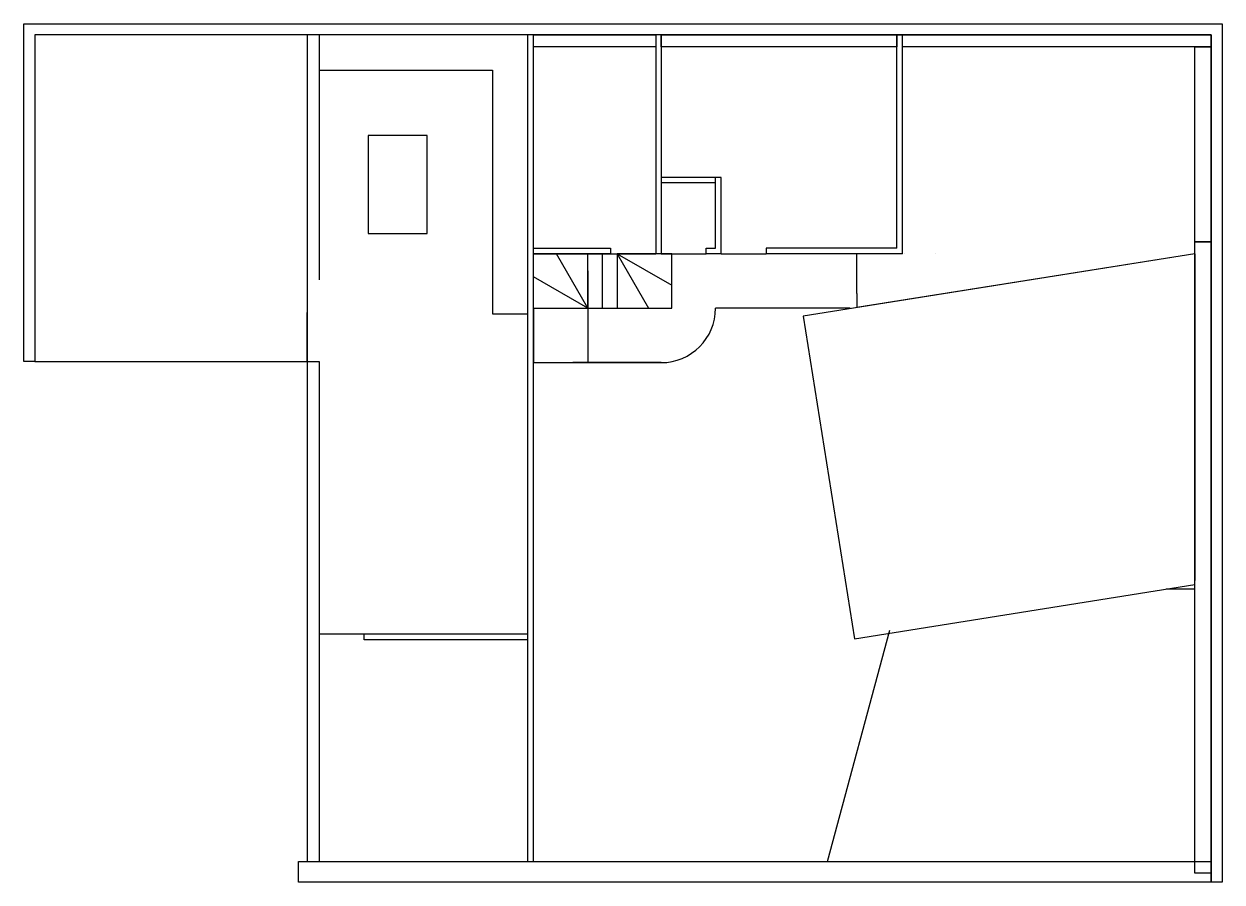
# Model space of a CAD drawing. Header units: centimetres. Extents: x -262314 to 1497847, y -126598 to 219599.
# Drawn here: x 55746 to 77746, y 71442 to 87202 of the extents above; entities that cross this region are included whole.
import ezdxf

# ---------------------------------------------------------------- set-up
doc = ezdxf.new("R2010")
doc.units = ezdxf.units.CM
for name, color, linetype in [('A-terrasse-exterieur', 36, 'Continuous'), ('A-Wall', 30, 'Continuous'), ('AC-Calcul ratios', 4, 'Continuous'), ('I-Cloison', 11, 'Continuous'), ('I-STAIRS', 44, 'Continuous'), ('IS-Ouate', 253, 'Continuous'), ('Isolant pourtour radier', 36, 'Continuous'), ('Meubles', 3, 'Continuous'), ('Mur de soutenement', 1, 'Continuous'), ('Portes', 3, 'Continuous')]:
    doc.layers.add(name, color=color, linetype=linetype)

msp = doc.modelspace()

# ---------------------------------------------------------------- linework, layer by layer
at = {"layer": 'A-terrasse-exterieur'}
msp.add_line((55945.97, 81002.24), (60945.97, 81002.24), dxfattribs=at)
at = {"layer": 'A-Wall'}
for p, q in [((68275.97, 83082.24), (68275.97, 83082.24)), ((60945.97, 81002.24), (61165.97, 81002.24))]:
    msp.add_line(p, q, dxfattribs=at)
for points in [[(60945.97, 87002.24), (60945.97, 71822.24)], [(61165.97, 87002.24), (61165.97, 82502.24)], [(61165.97, 81002.24), (61165.97, 71822.24)]]:
    msp.add_lwpolyline(points, dxfattribs=at)
msp.add_lwpolyline([(60785.97, 71822.24), (77545.97, 71822.24), (77545.97, 71442.24), (60785.97, 71442.24)], close=True, dxfattribs=at)
at = {"layer": 'AC-Calcul ratios'}
for p, q in [((77245.67, 76822.24), (76719.2, 76822.24)), ((77245.97, 71822.24), (77245.67, 76822.24)), ((70502.07, 71822.24), (71644.47, 76068.99)), ((71357.12, 71822.24), (77245.97, 71822.24))]:
    msp.add_line(p, q, dxfattribs=at)
msp.add_lwpolyline([(77245.97, 82982.24), (70051.52, 81834.05), (70997.12, 75909.03), (77245.97, 76906.31)], close=True, dxfattribs=at)
at = {"layer": 'I-Cloison'}
for p, q in [((64999.76, 71822.24), (64999.76, 87002.24)), ((65099.76, 71822.24), (65099.76, 87002.24)), ((67345.97, 87002.24), (67345.97, 82982.24)), ((67445.97, 87002.24), (67445.97, 82982.24)), ((71555.57, 87002.24), (71775.57, 87002.24)), ((71775.57, 83082.24), (71775.57, 87002.24)), ((71875.57, 82982.24), (71875.57, 87002.24)), ((67445.97, 85212.24), (67445.97, 83812.24)), ((68445.97, 84282.24), (67445.97, 84282.24)), ((68445.97, 83812.24), (68445.97, 84382.24)), ((68545.97, 82982.24), (68545.97, 84382.24)), ((68445.97, 83082.24), (68445.97, 83812.24)), ((68275.97, 82982.24), (68275.97, 83082.24)), ((68275.97, 83082.24), (68445.97, 83082.24)), ((68445.97, 82982.24), (68275.97, 82982.24)), ((68545.97, 82982.24), (68445.97, 82982.24)), ((71775.57, 83082.24), (69375.97, 83082.24)), ((69375.97, 83082.24), (69375.97, 82982.24)), ((71875.57, 82982.24), (69375.97, 82982.24)), ((77245.97, 82982.24), (71042.58, 81992.22)), ((77245.97, 82982.24), (77245.97, 76982.24)), ((74645.97, 82567.3), (74645.97, 82567.3)), ((71042.58, 82252.24), (71042.58, 81992.22)), ((61165.97, 75992.24), (61165.97, 71822.24)), ((64999.76, 75992.24), (61995.97, 75992.24)), ((61995.97, 75892.24), (61995.97, 75992.24)), ((64999.76, 71822.24), (64999.76, 75992.24)), ((64999.76, 75892.24), (61995.97, 75892.24)), ((61165.97, 71822.24), (64999.76, 71822.24))]:
    msp.add_line(p, q, dxfattribs=at)
for points in [[(68545.97, 84382.24), (67454.97, 84382.24)], [(65099.76, 83082.24), (66515.97, 83082.24), (66515.97, 82982.24), (65099.76, 82982.24)]]:
    msp.add_lwpolyline(points, dxfattribs=at)
at = {"layer": 'I-STAIRS'}
for p, q in [((65099.76, 81982.24), (65099.76, 82982.24)), ((65099.76, 82982.24), (66639.76, 82982.24)), ((66099.76, 81982.24), (65522.41, 82982.24)), ((66099.76, 81982.24), (66099.76, 82982.24)), ((66369.76, 81982.24), (66369.76, 82982.24)), ((66639.76, 82982.24), (66639.76, 81982.24)), ((66639.76, 82982.24), (67217.11, 81982.24)), ((71915.57, 82982.24), (71915.57, 82982.24)), ((72485.57, 82982.24), (72485.57, 82982.24)), ((66099.76, 81982.24), (65099.76, 82559.59)), ((66099.76, 82667.95), (66099.76, 81982.24)), ((65099.76, 81982.24), (65099.76, 80982.24)), ((66099.76, 81982.24), (66099.76, 80982.24)), ((66369.76, 81982.24), (66369.76, 81982.24)), ((70915.57, 81982.24), (68445.98, 81982.24)), ((68445.98, 81982.24), (68445.98, 81982.24)), ((65099.76, 80982.24), (67445.98, 80982.24)), ((67445.97, 80982.24), (65825.97, 80982.24)), ((67445.98, 80982.24), (67445.98, 80982.24))]:
    msp.add_line(p, q, dxfattribs=at)
msp.add_lwpolyline([(65099.76, 81982.24), (67639.76, 81982.24), (67639.76, 82982.24), (66639.76, 82982.24), (67639.76, 82404.89)], dxfattribs=at)
msp.add_arc((67445.98, 81982.24), 1000, 270, 0, dxfattribs=at)
at = {"layer": 'IS-Ouate'}
for points in [[(65099.76, 87002.24), (67345.97, 87002.24), (67345.97, 86782.24), (65099.76, 86782.24), (65099.76, 87002.24)], [(67445.97, 87002.24), (71775.57, 87002.24), (71775.57, 86782.24), (67445.97, 86782.24), (67445.97, 87002.24)], [(71875.57, 87002.24), (77545.97, 87002.24), (77545.97, 86782.24), (71875.57, 86782.24), (71875.57, 87002.24)], [(77545.97, 83202.24), (77245.97, 83202.24), (77245.97, 86782.24), (77545.97, 86782.24), (77545.97, 83202.24)]]:
    msp.add_lwpolyline(points, dxfattribs=at)
at = {"layer": 'Isolant pourtour radier'}
msp.add_lwpolyline([(77545.97, 71602.24), (77245.97, 71602.24), (77245.97, 83202.24), (77545.97, 83202.24)], close=True, dxfattribs=at)
at = {"layer": 'Meubles'}
msp.add_lwpolyline([(61165.97, 87002.24), (61165.97, 86352.24), (64349.76, 86352.24), (64349.76, 86352.24), (64349.76, 81880.87), (64999.76, 81880.87), (64999.76, 87002.24), (61165.97, 87002.24)], dxfattribs=at)
msp.add_lwpolyline([(63149.76, 85152.24), (62065.97, 85152.24), (62065.97, 83352.24), (63149.76, 83352.24)], close=True, dxfattribs=at)
at = {"layer": 'Mur de soutenement'}
for points in [[(55745.97, 87002.24), (55745.97, 87202.24), (77745.97, 87202.24), (77745.97, 87002.24)], [(55945.97, 87002.24), (55945.97, 81002.24), (55745.97, 81002.24), (55745.97, 87202.24), (55945.97, 87202.24)], [(77545.97, 87202.24), (77745.97, 87202.24), (77745.97, 71442.24), (77545.97, 71442.24), (77545.97, 87002.24)], [(77545.97, 87002.24), (55945.97, 87002.24)], [(70985.57, 87002.24), (73285.57, 87002.24)]]:
    msp.add_lwpolyline(points, dxfattribs=at)
at = {"layer": 'Portes'}
for p, q in [((66515.97, 82982.24), (67345.97, 82982.24)), ((67445.97, 82982.24), (68275.97, 82982.24)), ((68545.97, 82982.24), (69375.97, 82982.24)), ((71042.58, 82252.24), (71042.58, 82982.24)), ((60945.97, 81002.24), (60945.97, 81902.24)), ((64999.76, 81050.87), (64999.76, 81880.87)), ((61995.97, 75992.24), (61165.97, 75992.24))]:
    msp.add_line(p, q, dxfattribs=at)

doc.saveas('drawing.dxf')
